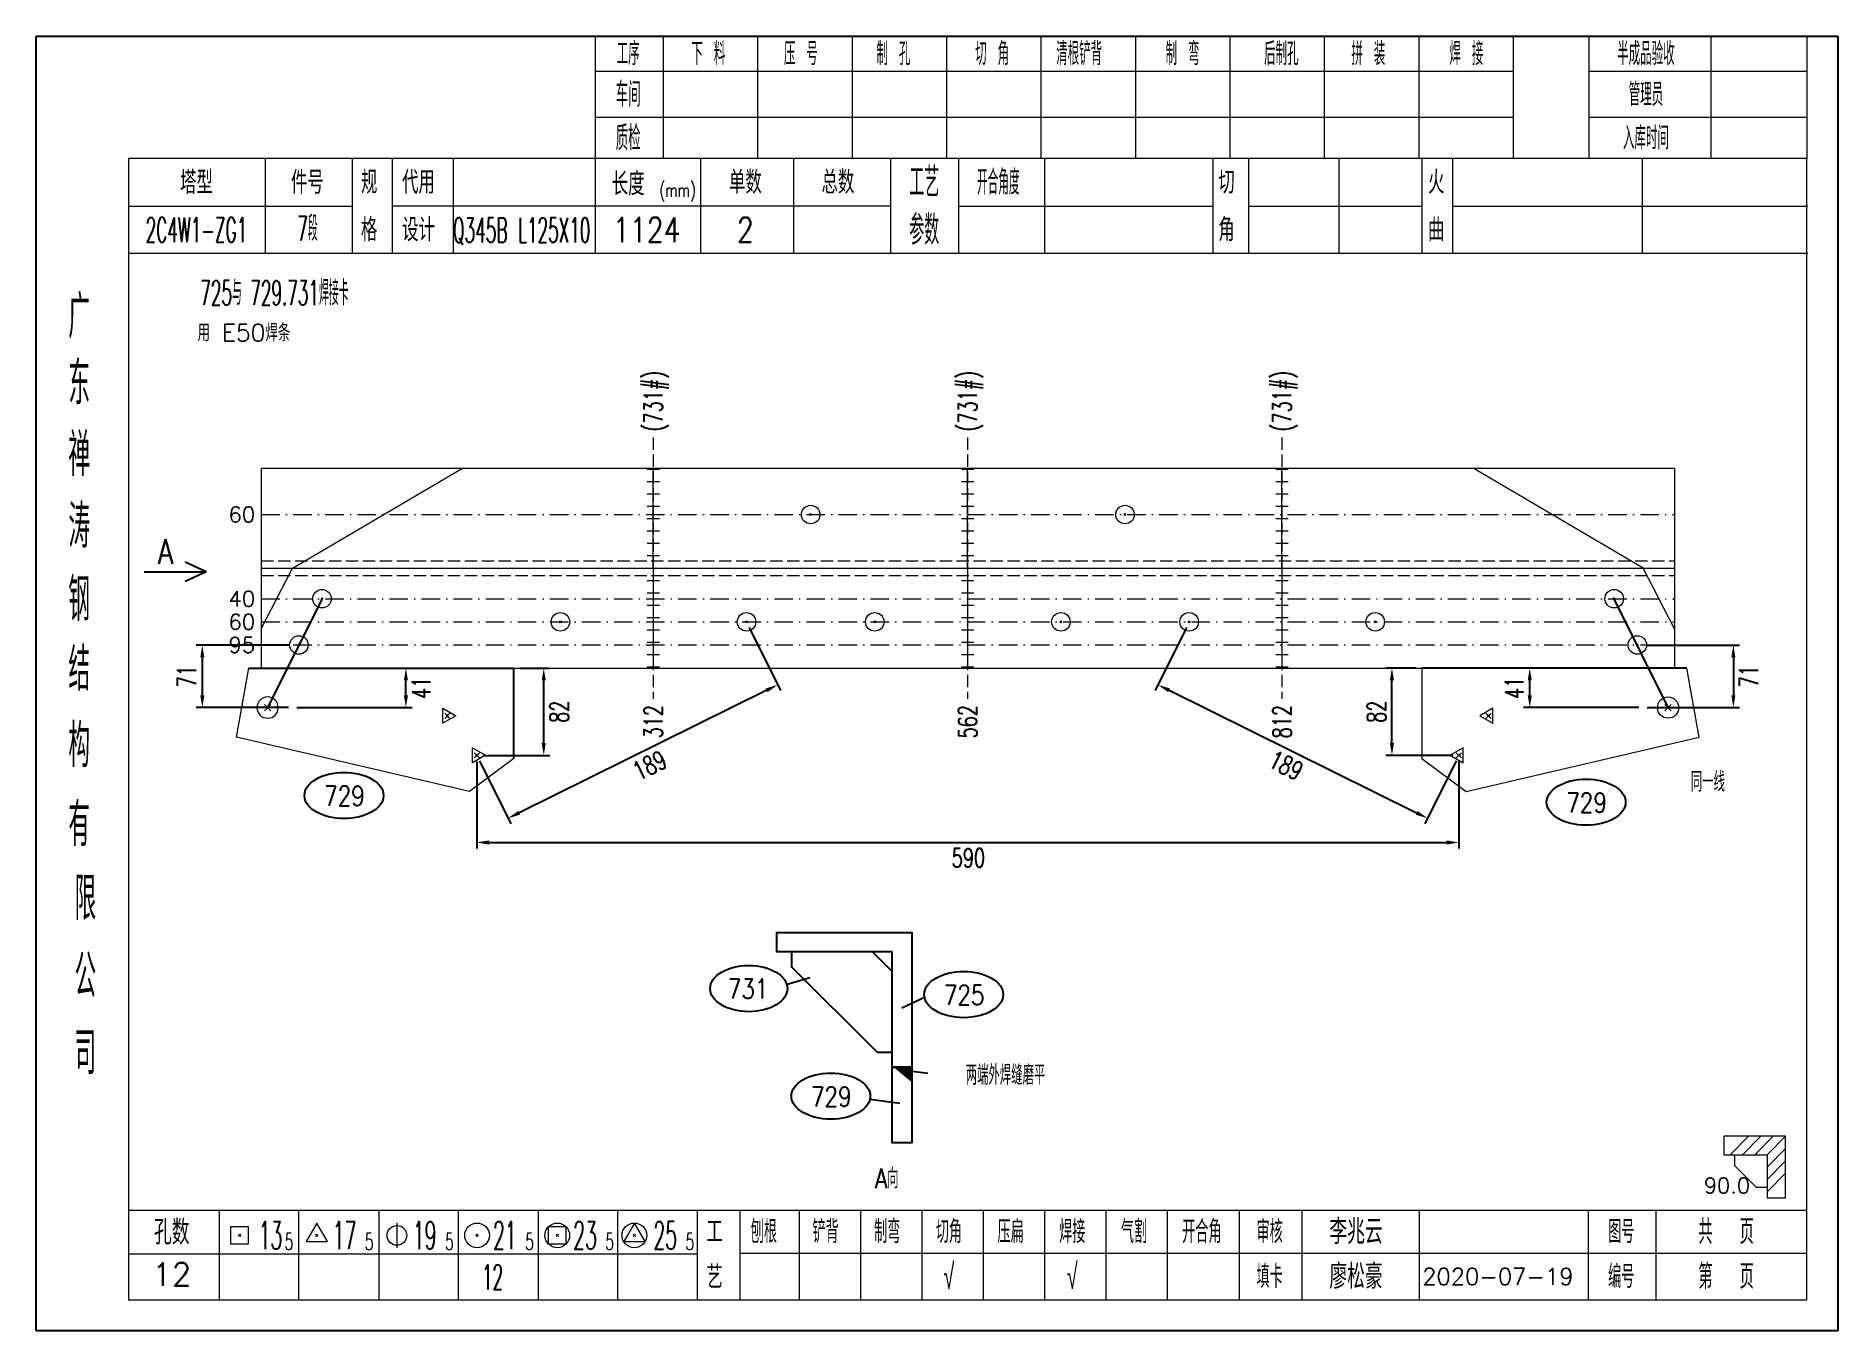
# Model space of a CAD drawing. Extents: x 154981 to 165753, y -86801 to -82885.
# Drawn here: x 164193.4 to 164485.5, y -83126.7 to -82916.7 of the extents above; entities that cross this region are included whole.
import ezdxf
from ezdxf.enums import TextEntityAlignment as Align

# ---------------------------------------------------------------- set-up
doc = ezdxf.new("R2010")
doc.units = 0
doc.header["$MEASUREMENT"] = 0
doc.linetypes.add('一点画线', pattern=[5.2, 3, -1, 0.2, -1])
doc.linetypes.add('虚线', pattern=[2.75, 2, -0.75])
doc.layers.get('0').update_dxf_attribs({"linetype": 'CONTINUOUS', "lineweight": 25})
doc.layers.get('Defpoints').update_dxf_attribs({"linetype": 'CONTINUOUS'})
for name, color, linetype, lineweight in [('1', 7, 'CONTINUOUS', 25), ('2', 7, 'CONTINUOUS', 25), ('4', 7, 'CONTINUOUS', 25), ('5', 7, 'CONTINUOUS', 25)]:
    doc.layers.add(name, color=color, linetype=linetype, lineweight=lineweight)
doc.styles.add('DimFont', font='simplex.shx', dxfattribs={"width": 0.8, "bigfont": 'gbhzfs.shx'})
doc.styles.get("Standard").update_dxf_attribs({"font": 'simplex.shx', "width": 0.7, "height": 3, "bigfont": 'gbhzfs.shx'})
doc.dimstyles.new('DHDxfDimStyleOpen30', dxfattribs={"dimtxt": 2.5, "dimasz": 2.5, "dimexe": 1.25, "dimexo": 0.625, "dimtad": 2, "dimtxsty": 'DimFont', "dimblk": 'OPEN30', "dimblk1": 'OPEN30', "dimblk2": 'OPEN30', "dimcen": 2.5, "dimadec": 0, "dimazin": 0, "dimtfac": 1, "dimtmove": 0, "dimatfit": 3, "dimfxl": 0, "dimarcsym": 0})

msp = doc.modelspace()

# ---------------------------------------------------------------- texts
at = {"color": 7, "linetype": 'Continuous', "lineweight": 13}
for s, p in [('60', (164228.86666, -82994.28532)), ('40', (164228.86666, -83007.93532)), ('60', (164228.86666, -83011.68532)), ('95', (164228.86666, -83015.43532))]:
    msp.add_text(s, height=2.5, dxfattribs=at).set_placement(p, align=Align.MIDDLE_RIGHT)
at = {"layer": '2', "color": 6, "linetype": 'Continuous', "lineweight": 13}
msp.add_text('用 E50焊条', height=2.8, dxfattribs=at).set_placement((164227.07561, -82964.79718), align=Align.MIDDLE_CENTER)
at = {"layer": '2', "color": 7, "linetype": 'Continuous', "lineweight": 13, "width": 0.7}
for p in [(164293.43536, -82980.78532), (164344.39844, -82980.78532), (164395.36152, -82980.78532)]:
    msp.add_text('(731#)', height=3, rotation=90, dxfattribs=at).set_placement(p, align=Align.MIDDLE_LEFT)
for s, p in [('312', (164293.43536, -83025.18532)), ('562', (164344.39844, -83025.18532)), ('812', (164395.36152, -83025.18532))]:
    msp.add_text(s, height=3, rotation=90, dxfattribs=at).set_placement(p, align=Align.MIDDLE_RIGHT)
at = {"layer": '2', "color": 7, "linetype": 'Continuous', "lineweight": 13}
msp.add_text('90.0', height=2.5, dxfattribs=at).set_placement((164471.24666, -83105.08283), align=Align.BOTTOM_RIGHT)
at = {"layer": '4', "color": 1, "linetype": 'Continuous', "lineweight": 25}
for s, height, width, p in [('工序', 3.7, 0.7, (164289.36666, -82919.56733)), ('下 料', 3.7, 0.7, (164302.36666, -82919.56733)), ('压 号', 3.7, 0.7, (164317.36666, -82919.56733)), ('制 孔', 3.7, 0.7, (164332.36666, -82919.56733)), ('切 角', 3.7, 0.7, (164348.36666, -82919.56733)), ('清根铲背 ', 3.7, 0.7, (164363.36666, -82919.56733)), (' 制 弯', 3.7, 0.7, (164378.36666, -82919.56733)), (' 后制孔', 3.7, 0.7, (164394.36666, -82919.56733)), ('拼 装', 3.7, 0.7, (164409.36666, -82919.56733)), (' 焊 接', 3.7, 0.7, (164424.36666, -82919.56733)), ('半成品验收', 3.7, 0.7, (164454.36666, -82919.56733)), ('车间', 4, 0.7, (164289.36666, -82926.16733)), ('管理员', 3.7, 0.7, (164454.36666, -82926.16733)), ('质检', 4, 0.7, (164289.36666, -82933.22733)), ('入库时间', 3.7, 0.7, (164454.36666, -82933.22733)), ('工艺', 4.8, 0.7, (164337.36666, -82940.40733)), ('开合角度', 4, 0.6, (164349.36666, -82940.40733)), ('(mm)', 2.24, 0.7, (164297.36666, -82941.66733)), ('2C4W1-ZG1', 4, 0.5, (164219.36666, -82948.14733)), ('7段', 4, 0.5, (164237.36666, -82947.89733)), ('Q345B', 4, 0.5, (164265.36666, -82948.16733)), ('L125X10', 4, 0.5, (164277.36666, -82948.16733)), ('1124', 4, 0.8, (164292.36666, -82948.11733)), ('2', 4, 0.8, (164308.36666, -82948.11733)), ('参数', 4.8, 0.7, (164337.36666, -82948.11733)), ('广', 6.96, 0.7, (164200.36666, -82962.19733)), ('东', 6.96, 0.7, (164200.36666, -82972.98733)), ('禅', 6.96, 0.7, (164200.36666, -82984.57733)), ('涛', 6.96, 0.7, (164200.36666, -82996.17733)), ('钢', 6.96, 0.7, (164200.36666, -83008.06733)), ('结', 6.96, 0.7, (164200.36666, -83019.37733)), ('构', 6.96, 0.7, (164200.36666, -83031.75733)), ('有', 6.96, 0.7, (164200.36666, -83044.56733)), ('限', 6.96, 0.7, (164201.36666, -83056.56733)), ('公', 6.96, 0.7, (164201.36666, -83069.10733)), ('司', 6.96, 0.7, (164201.36666, -83081.58733)), ('13', 4.47, 0.5, (164231.36666, -83111.16733)), ('5', 2.68, 0.6, (164234.36666, -83112.16733)), ('17', 4.47, 0.5, (164243.36666, -83111.16733)), ('5', 2.68, 0.6, (164247.36666, -83112.16733)), ('19', 4.47, 0.5, (164256.36666, -83111.16733)), ('5', 2.68, 0.6, (164260.36666, -83112.16733)), ('21', 4.47, 0.5, (164269.36666, -83111.16733)), ('5', 2.68, 0.6, (164273.36666, -83112.16733)), ('23', 4.47, 0.5, (164282.36666, -83111.16733)), ('5', 2.68, 0.6, (164286.36666, -83112.16733)), ('25', 4.47, 0.5, (164295.36666, -83111.16733)), ('5', 2.68, 0.6, (164299.36666, -83112.16733)), ('刨根', 3.7, 0.8, (164311.36666, -83110.56733)), ('铲背', 3.7, 0.8, (164321.36666, -83110.56733)), ('制弯', 3.7, 0.8, (164331.36666, -83110.56733)), ('切角', 3.7, 0.8, (164341.36666, -83110.56733)), ('压扁', 3.7, 0.8, (164351.36666, -83110.56733)), ('焊接', 3.7, 0.8, (164361.36666, -83110.56733)), ('气割', 3.7, 0.8, (164371.36666, -83110.56733)), ('开合角', 3.7, 0.8, (164382.36666, -83110.56733)), ('审核', 3.7, 0.8, (164393.36666, -83110.56733)), ('图号', 3.7, 0.8, (164450.36666, -83110.56733)), ('共  页', 4, 0.8, (164467.36666, -83110.56733)), ('12', 4, 0.5, (164267.36666, -83117.91733)), ('√', 4, 0.6, (164341.36666, -83117.83733)), ('√', 4, 0.6, (164361.36666, -83117.83733)), ('填卡', 3.7, 0.8, (164393.36666, -83117.83733)), ('编号', 3.7, 0.8, (164450.36666, -83117.83733)), ('第  页', 4, 0.8, (164467.36666, -83117.83733))]:
    msp.add_text(s, height=height, dxfattribs=dict(at, width=width)).set_placement(p, align=Align.MIDDLE_CENTER)
for s, height, p in [('塔型', 3.7, (164219.36666, -82940.43733)), ('件号', 3.7, (164237.36666, -82940.43733)), ('规', 3.7, (164247.36666, -82940.40733)), ('代用', 3.7, (164255.36666, -82940.40733)), ('长度', 3.7, (164289.36666, -82940.66733)), ('单数', 3.7, (164308.36666, -82940.40733)), ('总数', 3.7, (164323.36666, -82940.40733)), ('切', 3.7, (164386.36666, -82940.40733)), ('火', 3.7, (164420.36666, -82940.40733)), ('格', 3.7, (164247.36666, -82948.11733)), ('设计', 3.7, (164255.36666, -82948.11733)), ('角', 3.7, (164386.36666, -82948.11733)), ('曲', 3.7, (164420.36666, -82948.11733)), ('孔数', 4, (164215.36666, -83110.64733)), ('工', 3.7, (164303.36666, -83110.56733)), ('李兆云', 4, (164407.36666, -83110.56733)), ('12', 3.7, (164215.36666, -83117.47733)), ('艺', 3.7, (164303.36666, -83117.91733)), ('廖松豪', 4, (164407.36666, -83117.83733)), ('2020-07-19', 2.7, (164430.36666, -83117.83733))]:
    msp.add_text(s, height=height, dxfattribs=at).set_placement(p, align=Align.MIDDLE_CENTER)
at = {"layer": '4', "color": 3, "linetype": 'Continuous', "lineweight": 25, "width": 0.5}
msp.add_text('725与 729.731焊接卡', height=4, dxfattribs=at).set_placement((164232.01518, -82958.33729), align=Align.MIDDLE_CENTER)
at = {"layer": '4', "color": 6, "linetype": 'Continuous', "lineweight": 25, "width": 0.8}
for s, height, p in [('A', 4, (164214.37936, -83000.26391)), ('同一线', 3.2, (164464.40424, -83037.6169)), ('729', 3.2, (164243.36328, -83039.90162)), ('729', 3.2, (164444.74244, -83040.98741)), ('731', 3.2, (164308.80729, -83071.18211)), ('725', 3.2, (164343.83045, -83072.18366)), ('两端外焊缝磨平', 3.2, (164350.54465, -83085.16095)), ('729', 3.2, (164322.28973, -83088.65628)), ('A向', 3.2, (164331.28582, -83101.9391))]:
    msp.add_text(s, height=height, dxfattribs=at).set_placement(p, align=Align.MIDDLE_CENTER)

# ---------------------------------------------------------------- blocks, each defined once
blk = doc.blocks.new('孔21.5')
at = {"layer": '5', "color": 7, "linetype": 'Continuous', "lineweight": 13}
for p, q in [((-0.1, -0.1), (0.1, 0.1)), ((0.1, -0.1), (-0.1, 0.1))]:
    blk.add_line(p, q, dxfattribs=at)
blk.add_circle((0, 0), 1, dxfattribs=at)
blk = doc.blocks.new('*D538')
at = {"color": 0, "linetype": 'Continuous', "lineweight": -2}
for p, q in [((164309, -83012.58), (164314.05, -83022.8)), ((164311.82, -83022.79), (164271.67, -83042.66)), ((164265.27, -83034.22), (164270.32, -83044.44))]:
    blk.add_line(p, q, dxfattribs=at)
at = {"color": 0, "linetype": 'Continuous'}
for points in [[(164311.67, -83022.49), (164311.96, -83023.09), (164313.61, -83021.9)], [(164271.52, -83042.36), (164271.82, -83042.96), (164269.88, -83043.54)]]:
    blk.add_solid(points, dxfattribs=at)
at = {"layer": 'Defpoints', "color": 0, "linetype": 'Continuous'}
for p in [(164308.55, -83011.69), (164264.82, -83033.33), (164269.88, -83043.54)]:
    blk.add_point(p, dxfattribs=at)
at = {"color": 6, "linetype": 'Continuous', "insert": (164292.85, -83034.96), "char_height": 3, "attachment_point": 5, "rotation": 26.331}
blk.add_mtext('\\A1;189', dxfattribs=at)
blk = doc.blocks.new('*D536')
at = {"color": 0, "linetype": 'Continuous', "lineweight": -2}
for p, q in [((164271.83, -83019.19), (164276.68, -83019.19)), ((164275.68, -83031.33), (164275.68, -83021.19)), ((164265.82, -83033.33), (164276.68, -83033.33))]:
    blk.add_line(p, q, dxfattribs=at)
at = {"color": 0, "linetype": 'Continuous'}
for points in [[(164275.34, -83021.19), (164276.01, -83021.19), (164275.68, -83019.19)], [(164275.34, -83031.33), (164276.01, -83031.33), (164275.68, -83033.33)]]:
    blk.add_solid(points, dxfattribs=at)
at = {"layer": 'Defpoints', "color": 0, "linetype": 'Continuous'}
for p in [(164270.83, -83019.19), (164275.68, -83019.19), (164264.82, -83033.33)]:
    blk.add_point(p, dxfattribs=at)
at = {"color": 6, "linetype": 'Continuous', "insert": (164278.18, -83026.26), "char_height": 3, "attachment_point": 5, "rotation": 90}
blk.add_mtext('\\A1;82', dxfattribs=at)
blk = doc.blocks.new('板孔17.5')
at = {"layer": '5', "color": 7, "linetype": 'Continuous', "lineweight": 13}
for p, q in [((0, 1), (-0.866, -0.5)), ((-0.3, -0.3), (0.3, 0.3)), ((0.3, -0.3), (-0.3, 0.3)), ((0.866, -0.5), (0, 1)), ((-0.866, -0.5), (0.866, -0.5))]:
    blk.add_line(p, q, dxfattribs=at)
at = {"layer": '5', "color": 7, "linetype": 'Continuous', "lineweight": 0}
blk.add_circle((0, 0), 0.1, dxfattribs=at)
blk = doc.blocks.new('*D535')
at = {"color": 0, "linetype": 'Continuous', "lineweight": -2}
for p, q in [((164264.82, -83034.33), (164264.82, -83048.46)), ((164424.04, -83034.33), (164424.04, -83048.46)), ((164266.82, -83047.46), (164422.04, -83047.46))]:
    blk.add_line(p, q, dxfattribs=at)
at = {"color": 0, "linetype": 'Continuous'}
for points in [[(164266.82, -83047.13), (164266.82, -83047.8), (164264.82, -83047.46)], [(164422.04, -83047.13), (164422.04, -83047.8), (164424.04, -83047.46)]]:
    blk.add_solid(points, dxfattribs=at)
at = {"layer": 'Defpoints', "color": 0, "linetype": 'Continuous'}
for p in [(164264.82, -83033.33), (164424.04, -83033.33), (164424.04, -83047.46)]:
    blk.add_point(p, dxfattribs=at)
at = {"color": 6, "linetype": 'Continuous', "insert": (164344.52, -83049.96), "char_height": 3, "attachment_point": 5}
blk.add_mtext('\\A1;590', dxfattribs=at)
blk = doc.blocks.new('*D534')
at = {"color": 0, "linetype": 'Continuous', "lineweight": -2}
for p, q in [((164251.35, -83019.19), (164254.33, -83019.19)), ((164253.33, -83023.59), (164253.33, -83021.19)), ((164235.67, -83025.59), (164254.33, -83025.59))]:
    blk.add_line(p, q, dxfattribs=at)
at = {"color": 0, "linetype": 'Continuous'}
for points in [[(164253, -83021.19), (164253.66, -83021.19), (164253.33, -83019.19)], [(164253, -83023.59), (164253.66, -83023.59), (164253.33, -83025.59)]]:
    blk.add_solid(points, dxfattribs=at)
at = {"layer": 'Defpoints', "color": 0, "linetype": 'Continuous'}
for p in [(164250.35, -83019.19), (164253.33, -83019.19), (164234.67, -83025.59)]:
    blk.add_point(p, dxfattribs=at)
at = {"color": 6, "linetype": 'Continuous', "insert": (164255.83, -83022.39), "char_height": 3, "attachment_point": 5, "rotation": 90}
blk.add_mtext('\\A1;41', dxfattribs=at)
blk = doc.blocks.new('*D537')
at = {"color": 0, "linetype": 'Continuous', "lineweight": -2}
for p, q in [((164234.32, -83015.44), (164219.32, -83015.44)), ((164220.32, -83017.44), (164220.32, -83023.59)), ((164234.32, -83025.59), (164219.32, -83025.59))]:
    blk.add_line(p, q, dxfattribs=at)
at = {"color": 0, "linetype": 'Continuous'}
for points in [[(164219.99, -83017.44), (164220.66, -83017.44), (164220.32, -83015.44)], [(164219.99, -83023.59), (164220.66, -83023.59), (164220.32, -83025.59)]]:
    blk.add_solid(points, dxfattribs=at)
at = {"layer": 'Defpoints', "color": 0, "linetype": 'Continuous'}
for p in [(164235.32, -83015.44), (164220.32, -83025.59), (164235.32, -83025.59)]:
    blk.add_point(p, dxfattribs=at)
at = {"color": 6, "linetype": 'Continuous', "insert": (164217.82, -83020.51), "char_height": 3, "attachment_point": 5, "rotation": 90}
blk.add_mtext('\\A1;71', dxfattribs=at)
blk = doc.blocks.new('*D542')
at = {"color": 0, "linetype": 'Continuous', "lineweight": -2}
for p, q in [((164454.54, -83015.44), (164469.54, -83015.44)), ((164468.54, -83017.44), (164468.54, -83023.59)), ((164454.54, -83025.59), (164469.54, -83025.59))]:
    blk.add_line(p, q, dxfattribs=at)
at = {"color": 0, "linetype": 'Continuous'}
for points in [[(164468.21, -83017.44), (164468.87, -83017.44), (164468.54, -83015.44)], [(164468.21, -83023.59), (164468.87, -83023.59), (164468.54, -83025.59)]]:
    blk.add_solid(points, dxfattribs=at)
at = {"layer": 'Defpoints', "color": 0, "linetype": 'Continuous'}
for p in [(164453.54, -83015.44), (164453.54, -83025.59), (164468.54, -83025.59)]:
    blk.add_point(p, dxfattribs=at)
at = {"color": 6, "linetype": 'Continuous', "insert": (164471.04, -83020.51), "char_height": 3, "attachment_point": 5, "rotation": 90}
blk.add_mtext('\\A1;71', dxfattribs=at)
blk = doc.blocks.new('*D541')
at = {"color": 0, "linetype": 'Continuous', "lineweight": -2}
for p, q in [((164417.04, -83019.19), (164412.19, -83019.19)), ((164413.19, -83031.33), (164413.19, -83021.19)), ((164423.04, -83033.33), (164412.19, -83033.33))]:
    blk.add_line(p, q, dxfattribs=at)
at = {"color": 0, "linetype": 'Continuous'}
for points in [[(164412.85, -83021.19), (164413.52, -83021.19), (164413.19, -83019.19)], [(164412.85, -83031.33), (164413.52, -83031.33), (164413.19, -83033.33)]]:
    blk.add_solid(points, dxfattribs=at)
at = {"layer": 'Defpoints', "color": 0, "linetype": 'Continuous'}
for p in [(164413.19, -83019.19), (164418.04, -83019.19), (164424.04, -83033.33)]:
    blk.add_point(p, dxfattribs=at)
at = {"color": 6, "linetype": 'Continuous', "insert": (164410.69, -83026.26), "char_height": 3, "attachment_point": 5, "rotation": 90}
blk.add_mtext('\\A1;82', dxfattribs=at)
blk = doc.blocks.new('*D540')
at = {"color": 0, "linetype": 'Continuous', "lineweight": -2}
for p, q in [((164379.87, -83012.58), (164374.81, -83022.8)), ((164377.05, -83022.79), (164417.19, -83042.66)), ((164423.6, -83034.22), (164418.54, -83044.44))]:
    blk.add_line(p, q, dxfattribs=at)
at = {"color": 0, "linetype": 'Continuous'}
for points in [[(164377.19, -83022.49), (164376.9, -83023.09), (164375.25, -83021.9)], [(164417.34, -83042.36), (164417.05, -83042.96), (164418.99, -83043.54)]]:
    blk.add_solid(points, dxfattribs=at)
at = {"layer": 'Defpoints', "color": 0, "linetype": 'Continuous'}
for p in [(164380.31, -83011.69), (164424.04, -83033.33), (164418.99, -83043.54)]:
    blk.add_point(p, dxfattribs=at)
at = {"color": 6, "linetype": 'Continuous', "insert": (164396.01, -83034.96), "char_height": 3, "attachment_point": 5, "rotation": 333.669}
blk.add_mtext('\\A1;189', dxfattribs=at)
blk = doc.blocks.new('*D539')
at = {"color": 0, "linetype": 'Continuous', "lineweight": -2}
for p, q in [((164437.52, -83019.19), (164434.53, -83019.19)), ((164435.53, -83023.59), (164435.53, -83021.19)), ((164453.2, -83025.59), (164434.53, -83025.59))]:
    blk.add_line(p, q, dxfattribs=at)
at = {"color": 0, "linetype": 'Continuous'}
for points in [[(164435.2, -83021.19), (164435.87, -83021.19), (164435.53, -83019.19)], [(164435.2, -83023.59), (164435.87, -83023.59), (164435.53, -83025.59)]]:
    blk.add_solid(points, dxfattribs=at)
at = {"layer": 'Defpoints', "color": 0, "linetype": 'Continuous'}
for p in [(164435.53, -83019.19), (164438.52, -83019.19), (164454.2, -83025.59)]:
    blk.add_point(p, dxfattribs=at)
at = {"color": 6, "linetype": 'Continuous', "insert": (164433.03, -83022.39), "char_height": 3, "attachment_point": 5, "rotation": 90}
blk.add_mtext('\\A1;41', dxfattribs=at)
blk = doc.blocks.new('板孔21.5')
at = {"layer": '5', "color": 7, "linetype": 'Continuous', "lineweight": 13}
for p, q in [((-0.3, -0.3), (0.3, 0.3)), ((0.3, -0.3), (-0.3, 0.3))]:
    blk.add_line(p, q, dxfattribs=at)
blk.add_circle((0, 0), 1, dxfattribs=at)
blk = doc.blocks.new('CTJGK')
at = {"color": 6, "linetype": 'Continuous'}
for p, q in [((0, 209.97), (292.13, 209.97)), ((0, 0), (0, 209.97)), ((292.13, 209.97), (292.13, 0)), ((292.13, 0), (0, 0))]:
    blk.add_line(p, q, dxfattribs=at)

# ---------------------------------------------------------------- dimensions: what is measured, and where the dimension line sits
at = {"color": 3, "linetype": 'Continuous'}
for p1, p2, distance, text, picture, middle in [((164308.55366, -83011.68532), (164264.82184, -83033.32833), 11.39839, '189', '*D538', (164292.85245, -83034.96321)), ((164380.30967, -83011.68532), (164424.04149, -83033.32833), -11.39839, '189', '*D540', (164396.01088, -83034.96321)), ((164235.32214, -83015.43532), (164235.32214, -83025.58532), -15.00021, '71', '*D537', (164217.82193, -83020.51032)), ((164453.54119, -83015.43532), (164453.54119, -83025.58532), 15.00021, '71', '*D542', (164471.0414, -83020.51032))]:
    dim = msp.add_aligned_dim(p1=p1, p2=p2, distance=distance, text=text, dimstyle='DHDxfDimStyleOpen30', override={"dimtxt": 0.18, "dimasz": 2, "dimexe": 1, "dimexo": 1, "dimgap": 1, "dimtoh": 1, "dimdec": 4, "dimzin": 0, "dimdsep": 46, "dimtxsty": 'Standard', "dimcen": 0.09, "dimclrt": 6, "dimtdec": 4, "dimtofl": 0, "dimtolj": 1, "dimtzin": 0}, dxfattribs=at)
    dim.commit()
    dim.dimension.update_dxf_attribs({"geometry": picture, "text_midpoint": middle})
for base, p1, p2, text, picture, middle in [((164253.32877, -83019.18532), (164234.66666, -83025.58532), (164250.34666, -83019.18532), '41', '*D534', (164255.82877, -83022.38532)), ((164275.67703, -83019.18532), (164264.82184, -83033.32833), (164270.82666, -83019.18532), '82', '*D536', (164278.17703, -83026.25683)), ((164413.1863, -83019.18532), (164424.04149, -83033.32833), (164418.03666, -83019.18532), '82', '*D541', (164410.6863, -83026.25683)), ((164435.53456, -83019.18532), (164454.19666, -83025.58532), (164438.51666, -83019.18532), '41', '*D539', (164433.03456, -83022.38532))]:
    dim = msp.add_linear_dim(base=base, p1=p1, p2=p2, angle=90, text=text, dimstyle='DHDxfDimStyleOpen30', override={"dimtxt": 0.18, "dimasz": 2, "dimexe": 1, "dimexo": 1, "dimgap": 1, "dimtoh": 1, "dimdec": 4, "dimzin": 0, "dimdsep": 46, "dimtxsty": 'Standard', "dimcen": 0.09, "dimclrt": 6, "dimtdec": 4, "dimtofl": 0, "dimtolj": 1, "dimtzin": 0}, dxfattribs=at)
    dim.commit()
    dim.dimension.update_dxf_attribs({"geometry": picture, "text_midpoint": middle})
dim = msp.add_linear_dim(base=(164424.04149, -83047.46411), p1=(164264.82184, -83033.32833), p2=(164424.04149, -83033.32833), angle=0, text='590', dimstyle='DHDxfDimStyleOpen30', override={"dimtxt": 0.18, "dimasz": 2, "dimexe": 1, "dimexo": 1, "dimgap": 1, "dimtoh": 1, "dimdec": 4, "dimzin": 0, "dimdsep": 46, "dimtxsty": 'Standard', "dimcen": 0.09, "dimclrt": 6, "dimtdec": 4, "dimtofl": 0, "dimtolj": 1, "dimtzin": 0}, dxfattribs=at)
dim.commit()
dim.dimension.update_dxf_attribs({"geometry": '*D535', "text_midpoint": (164344.52369, -83047.46411), "dimtype": 161})

# ---------------------------------------------------------------- hatches: boundary and pattern name
at = {"linetype": 'Continuous'}
h = msp.add_hatch(dxfattribs=at)
h.set_pattern_fill('ANSI31', color=3, style=0)
h.set_pattern_definition([(135, (219863.97649, -60514.81953), (0.08838834765, 0.08838834765), [])])
h.paths.add_polyline_path([(164332.58637, -83083.91565), (164335.32578, -83086.17172), (164335.32578, -83083.91565)])

# ---------------------------------------------------------------- linework, layer by layer
at = {"color": 7, "linetype": 'Continuous', "lineweight": 18}
for p, q in [((164229.86666, -82986.78532), (164458.99666, -82986.78532)), ((164229.86666, -82986.78532), (164229.86666, -83019.18532)), ((164458.99666, -82986.78532), (164458.99666, -83019.18532)), ((164229.86666, -83002.98532), (164458.99666, -83002.98532))]:
    msp.add_line(p, q, dxfattribs=at)
at = {"color": 7, "linetype": 'Continuous', "lineweight": 13}
for p, q in [((164234.96297, -83002.98532), (164262.48303, -82986.78532)), ((164453.90036, -83002.98532), (164426.38029, -82986.78532)), ((164229.86666, -83012.83492), (164234.96297, -83002.98532)), ((164458.99666, -83012.83492), (164453.90036, -83002.98532))]:
    msp.add_line(p, q, dxfattribs=at)
at = {"color": 1, "linetype": '一点画线', "lineweight": 13}
for p, q in [((164229.86666, -82994.28532), (164458.99666, -82994.28532)), ((164229.86666, -83007.93532), (164458.99666, -83007.93532)), ((164229.86666, -83011.68532), (164458.99666, -83011.68532)), ((164229.86666, -83015.43532), (164458.99666, -83015.43532))]:
    msp.add_line(p, q, dxfattribs=at)
at = {"color": 3, "linetype": 'Continuous'}
for p, q in [((164220.97228, -83003.57959), (164217.51866, -83002.02528)), ((164210.89343, -83003.57959), (164220.97228, -83003.57959)), ((164220.97228, -83003.57959), (164217.51866, -83005.13391)), ((164239.73223, -83007.93532), (164230.90723, -83025.58532)), ((164457.9561, -83025.58532), (164449.21175, -83007.93532)), ((164227.88583, -83019.18532), (164270.8045, -83019.18532)), ((164270.8045, -83033.85274), (164270.8045, -83019.18532)), ((164460.9775, -83019.18532), (164418.05883, -83019.18532)), ((164315.14252, -83070.46004), (164318.82338, -83069.34053)), ((164333.7328, -83074.25123), (164337.40493, -83072.54983)), ((164332.58637, -83083.91565), (164335.32578, -83086.17172)), ((164335.02565, -83084.48262), (164337.95519, -83084.85994)), ((164328.51716, -83089.10656), (164333.4122, -83089.7493))]:
    msp.add_line(p, q, dxfattribs=at)
at = {"color": 6, "linetype": '虚线', "lineweight": 18}
for p, q in [((164229.86666, -83001.78532), (164458.99666, -83001.78532)), ((164229.86666, -83004.18532), (164458.99666, -83004.18532))]:
    msp.add_line(p, q, dxfattribs=at)
at = {"color": 6, "linetype": 'Continuous'}
for p, q in [((164315.84623, -83065.20073), (164315.84623, -83067.60073)), ((164332.16114, -83068.40073), (164328.96114, -83065.20073)), ((164329.76114, -83081.51565), (164315.84623, -83067.60073)), ((164332.16114, -83081.51565), (164329.76114, -83081.51565))]:
    msp.add_line(p, q, dxfattribs=at)
at = {"color": 3, "linetype": 'Continuous'}
for points in [[(164332.16114, -83065.20073), (164313.44623, -83065.20073), (164313.44623, -83062.0361), (164335.32578, -83062.0361), (164335.32578, -83065.20073)], [(164332.16114, -83062.0361), (164335.32578, -83062.0361), (164335.32578, -83083.91565), (164332.16114, -83083.91565), (164332.16114, -83065.20073)]]:
    msp.add_lwpolyline(points, dxfattribs=at)
msp.add_lwpolyline([(164332.16114, -83083.91565), (164335.32578, -83083.91565), (164335.32578, -83096.1445), (164332.16114, -83096.1445)], close=True, dxfattribs=at)
for centre, major_axis, ratio in [((164243.29252, -83039.83901), (-6.40191, 0), 0.58531875), ((164444.67168, -83040.9248), (-6.40191, 0), 0.58531875), ((164308.91627, -83071.14944), (-6.25704, 0), 0.598870525), ((164343.75969, -83072.12104), (-6.40191, 0), 0.58531875), ((164322.21898, -83088.59367), (-6.40191, 0), 0.58531875)]:
    msp.add_ellipse(centre, major_axis=major_axis, ratio=ratio, dxfattribs=at)
at = {"layer": '1', "color": 7, "linetype": 'Continuous', "lineweight": 18}
for p, q in [((164225.88627, -83030.38532), (164227.88583, -83019.18532)), ((164229.86666, -83019.18532), (164458.99666, -83019.18532)), ((164418.03666, -83019.18532), (164418.05883, -83033.85274)), ((164462.97706, -83030.38532), (164460.9775, -83019.18532)), ((164263.62569, -83039.21387), (164225.88627, -83030.38532)), ((164425.23764, -83039.21387), (164462.97706, -83030.38532)), ((164270.8045, -83033.85274), (164263.62569, -83039.21387)), ((164418.05883, -83033.85274), (164425.23764, -83039.21387))]:
    msp.add_line(p, q, dxfattribs=at)
at = {"layer": '2', "color": 216, "linetype": '虚线', "lineweight": 13}
for p, q in [((164293.43536, -82981.78532), (164293.43536, -83024.18532)), ((164344.39844, -82981.78532), (164344.39844, -83024.18532)), ((164395.36152, -82981.78532), (164395.36152, -83024.18532))]:
    msp.add_line(p, q, dxfattribs=at)
at = {"layer": '2', "color": 7, "linetype": 'Continuous', "lineweight": 13}
for p, q in [((164294.43536, -82986.98532), (164292.43536, -82986.98532)), ((164293.43536, -83002.98532), (164293.43536, -82986.78532)), ((164345.39844, -82986.98532), (164343.39844, -82986.98532)), ((164344.39844, -83002.98532), (164344.39844, -82986.78532)), ((164396.36152, -82986.98532), (164394.36152, -82986.98532)), ((164395.36152, -83002.98532), (164395.36152, -82986.78532)), ((164294.43536, -82988.98532), (164292.43536, -82988.98532)), ((164294.43536, -82990.98532), (164292.43536, -82990.98532)), ((164345.39844, -82988.98532), (164343.39844, -82988.98532)), ((164345.39844, -82990.98532), (164343.39844, -82990.98532)), ((164396.36152, -82988.98532), (164394.36152, -82988.98532)), ((164396.36152, -82990.98532), (164394.36152, -82990.98532)), ((164294.43536, -82992.98532), (164292.43536, -82992.98532)), ((164345.39844, -82992.98532), (164343.39844, -82992.98532)), ((164396.36152, -82992.98532), (164394.36152, -82992.98532)), ((164294.43536, -82994.98532), (164292.43536, -82994.98532)), ((164294.43536, -82996.98532), (164292.43536, -82996.98532)), ((164345.39844, -82994.98532), (164343.39844, -82994.98532)), ((164345.39844, -82996.98532), (164343.39844, -82996.98532)), ((164396.36152, -82994.98532), (164394.36152, -82994.98532)), ((164396.36152, -82996.98532), (164394.36152, -82996.98532)), ((164294.43536, -82998.98532), (164292.43536, -82998.98532)), ((164345.39844, -82998.98532), (164343.39844, -82998.98532)), ((164396.36152, -82998.98532), (164394.36152, -82998.98532)), ((164294.43536, -83000.98532), (164292.43536, -83000.98532)), ((164345.39844, -83000.98532), (164343.39844, -83000.98532)), ((164396.36152, -83000.98532), (164394.36152, -83000.98532)), ((164292.43536, -83004.98532), (164294.43536, -83004.98532)), ((164293.43536, -83002.98532), (164293.43536, -83019.18532)), ((164343.39844, -83004.98532), (164345.39844, -83004.98532)), ((164344.39844, -83002.98532), (164344.39844, -83019.18532)), ((164394.36152, -83004.98532), (164396.36152, -83004.98532)), ((164395.36152, -83002.98532), (164395.36152, -83019.18532)), ((164292.43536, -83006.98532), (164294.43536, -83006.98532)), ((164343.39844, -83006.98532), (164345.39844, -83006.98532)), ((164394.36152, -83006.98532), (164396.36152, -83006.98532)), ((164292.43536, -83008.98532), (164294.43536, -83008.98532)), ((164292.43536, -83010.98532), (164294.43536, -83010.98532)), ((164343.39844, -83008.98532), (164345.39844, -83008.98532)), ((164343.39844, -83010.98532), (164345.39844, -83010.98532)), ((164394.36152, -83008.98532), (164396.36152, -83008.98532)), ((164394.36152, -83010.98532), (164396.36152, -83010.98532)), ((164292.43536, -83012.98532), (164294.43536, -83012.98532)), ((164343.39844, -83012.98532), (164345.39844, -83012.98532)), ((164394.36152, -83012.98532), (164396.36152, -83012.98532)), ((164292.43536, -83014.98532), (164294.43536, -83014.98532)), ((164292.43536, -83016.98532), (164294.43536, -83016.98532)), ((164343.39844, -83014.98532), (164345.39844, -83014.98532)), ((164343.39844, -83016.98532), (164345.39844, -83016.98532)), ((164394.36152, -83014.98532), (164396.36152, -83014.98532)), ((164394.36152, -83016.98532), (164396.36152, -83016.98532)), ((164292.43536, -83018.98532), (164294.43536, -83018.98532)), ((164343.39844, -83018.98532), (164345.39844, -83018.98532)), ((164394.36152, -83018.98532), (164396.36152, -83018.98532)), ((164466.99666, -83095.08283), (164466.99666, -83098.08283)), ((164476.99666, -83095.08283), (164466.99666, -83095.08283)), ((164467.99666, -83098.08283), (164470.99666, -83095.08283)), ((164469.99666, -83098.08283), (164472.99666, -83095.08283)), ((164471.99666, -83098.08283), (164474.99666, -83095.08283)), ((164473.99666, -83098.08283), (164476.99666, -83095.08283)), ((164476.99666, -83105.08283), (164476.99666, -83095.08283)), ((164466.99666, -83098.08283), (164473.99666, -83098.08283)), ((164468.74666, -83098.08283), (164468.74666, -83099.83283)), ((164473.99666, -83100.08283), (164476.99666, -83097.08283)), ((164473.99666, -83098.08283), (164473.99666, -83105.08283)), ((164473.99666, -83102.08283), (164476.99666, -83099.08283)), ((164472.24666, -83103.33283), (164468.74666, -83099.83283)), ((164473.99666, -83104.08283), (164476.99666, -83101.08283)), ((164472.24666, -83103.33283), (164473.99666, -83103.33283)), ((164473.99666, -83105.08283), (164476.99666, -83105.08283))]:
    msp.add_line(p, q, dxfattribs=at)
at = {"layer": '4', "color": 1, "linetype": 'Continuous', "lineweight": 18}
for p, q in [((164485.49666, -82916.69733), (164193.36666, -82916.69733)), ((164193.36666, -82916.69733), (164193.36666, -83126.66733)), ((164283.99666, -82916.69733), (164283.99666, -82936.53733)), ((164295.02666, -82916.69733), (164295.02666, -82936.55733)), ((164310.33666, -82916.69733), (164310.33666, -82936.55733)), ((164325.65666, -82916.69733), (164325.65666, -82936.55733)), ((164340.96666, -82916.69733), (164340.96666, -82936.55733)), ((164356.27666, -82916.69733), (164356.27666, -82936.55733)), ((164371.58666, -82916.69733), (164371.58666, -82936.55733)), ((164386.90666, -82916.69733), (164386.90666, -82936.55733)), ((164402.21666, -82916.69733), (164402.21666, -82936.55733)), ((164417.52666, -82916.69733), (164417.52666, -82936.55733)), ((164432.83666, -82916.69733), (164432.83666, -82936.55733)), ((164432.83666, -82916.69733), (164432.83666, -82936.53733)), ((164445.11666, -82916.69733), (164445.11666, -82936.55733)), ((164464.86666, -82916.69733), (164464.86666, -82936.55733)), ((164480.44666, -82916.69733), (164480.44666, -82936.55733)), ((164485.49666, -82946.49733), (164485.49666, -82916.69733)), ((164432.83666, -82922.42733), (164283.99666, -82922.42733)), ((164480.44666, -82922.42733), (164445.11666, -82922.42733)), ((164432.83666, -82929.90733), (164283.99666, -82929.90733)), ((164480.44666, -82929.90733), (164445.11666, -82929.90733)), ((164480.44666, -82936.55733), (164208.37666, -82936.55733)), ((164208.37666, -82936.55733), (164208.37666, -83121.61733)), ((164230.49666, -82936.54733), (164230.49666, -82951.96733)), ((164244.64666, -82951.96733), (164244.64666, -82936.55733)), ((164251.14666, -82951.96733), (164251.14666, -82936.55733)), ((164261.01666, -82936.55733), (164261.01666, -82951.96733)), ((164283.99666, -82936.53733), (164283.99666, -82951.96733)), ((164301.11666, -82936.55733), (164301.11666, -82951.96733)), ((164316.16666, -82936.55733), (164316.16666, -82951.96733)), ((164331.86666, -82936.55733), (164331.86666, -82951.96733)), ((164342.92666, -82936.55733), (164342.92666, -82951.96733)), ((164356.87666, -82936.55733), (164356.87666, -82951.96733)), ((164384.17666, -82936.55733), (164384.17666, -82951.96733)), ((164389.93666, -82936.55733), (164389.93666, -82951.96733)), ((164404.55666, -82936.55733), (164404.55666, -82951.96733)), ((164418.01666, -82936.55733), (164418.01666, -82951.96733)), ((164423.00666, -82936.55733), (164423.00666, -82951.96733)), ((164453.74666, -82936.55733), (164453.74666, -82951.96733)), ((164480.44666, -83121.61733), (164480.44666, -82936.55733)), ((164244.64666, -82944.31733), (164208.37666, -82944.31733)), ((164331.86666, -82944.26733), (164251.14666, -82944.26733)), ((164342.92666, -82944.26733), (164384.17666, -82944.26733)), ((164389.93666, -82944.26733), (164418.01666, -82944.26733)), ((164423.00666, -82944.26733), (164480.62666, -82944.26733)), ((164485.49666, -83126.66733), (164485.49666, -82946.49733)), ((164480.62666, -82951.96733), (164208.37666, -82951.96733)), ((164208.37666, -83107.08733), (164480.44666, -83107.08733)), ((164223.06666, -83107.08733), (164223.06666, -83121.61733)), ((164235.99666, -83121.61733), (164235.99666, -83107.08733)), ((164248.92666, -83107.08733), (164248.92666, -83121.61733)), ((164261.84666, -83121.61733), (164261.84666, -83107.08733)), ((164274.77666, -83107.08733), (164274.77666, -83121.61733)), ((164287.70666, -83121.61733), (164287.70666, -83107.08733)), ((164300.62666, -83121.61733), (164300.62666, -83107.08733)), ((164307.49666, -83121.61733), (164307.49666, -83107.08733)), ((164317.15666, -83121.61733), (164317.15666, -83107.08733)), ((164327.09666, -83121.61733), (164327.09666, -83107.08733)), ((164337.03666, -83121.61733), (164337.03666, -83107.08733)), ((164346.98666, -83121.61733), (164346.98666, -83107.08733)), ((164356.92666, -83121.61733), (164356.92666, -83107.08733)), ((164366.86666, -83121.61733), (164366.86666, -83107.08733)), ((164376.81666, -83121.61733), (164376.81666, -83107.08733)), ((164388.45666, -83121.61733), (164388.45666, -83107.08733)), ((164398.60666, -83121.61733), (164398.60666, -83107.08733)), ((164417.66666, -83121.61733), (164417.66666, -83107.08733)), ((164445.04666, -83121.61733), (164445.04666, -83107.08733)), ((164456.00666, -83121.61733), (164456.00666, -83107.08733)), ((164300.62666, -83114.21733), (164208.37666, -83114.21733)), ((164307.45666, -83114.05733), (164480.44666, -83114.05733)), ((164208.37666, -83121.61733), (164480.44666, -83121.61733)), ((164193.36666, -83126.66733), (164485.49666, -83126.66733))]:
    msp.add_line(p, q, dxfattribs=at)
at = {"layer": '4', "color": 7, "linetype": 'Continuous', "lineweight": 13}
for p, q in [((164224.95266, -83109.75333), (164227.78066, -83109.75333)), ((164224.95266, -83112.58133), (164224.95266, -83109.75333)), ((164226.56666, -83111.36733), (164226.16666, -83110.96733)), ((164226.16666, -83111.36733), (164226.56666, -83110.96733)), ((164227.78066, -83109.75333), (164227.78066, -83112.58133)), ((164238.86666, -83109.16733), (164237.13466, -83112.16733)), ((164239.06666, -83111.36733), (164238.66666, -83110.96733)), ((164238.66666, -83111.36733), (164239.06666, -83110.96733)), ((164240.59866, -83112.16733), (164238.86666, -83109.16733)), ((164251.86666, -83109.16733), (164251.86666, -83113.16733)), ((164265.06666, -83111.36733), (164264.66666, -83110.96733)), ((164264.66666, -83111.36733), (164265.06666, -83110.96733)), ((164276.45266, -83109.75333), (164279.28066, -83109.75333)), ((164276.45266, -83112.58133), (164276.45266, -83109.75333)), ((164278.06666, -83111.36733), (164277.66666, -83110.96733)), ((164277.66666, -83111.36733), (164278.06666, -83110.96733)), ((164279.28066, -83109.75333), (164279.28066, -83112.58133)), ((164290.36666, -83109.16733), (164288.63466, -83112.16733)), ((164290.56666, -83111.36733), (164290.16666, -83110.96733)), ((164290.16666, -83111.36733), (164290.56666, -83110.96733)), ((164292.09866, -83112.16733), (164290.36666, -83109.16733)), ((164227.78066, -83112.58133), (164224.95266, -83112.58133)), ((164237.13466, -83112.16733), (164240.59866, -83112.16733)), ((164279.28066, -83112.58133), (164276.45266, -83112.58133)), ((164288.63466, -83112.16733), (164292.09866, -83112.16733))]:
    msp.add_line(p, q, dxfattribs=at)
for centre, radius in [((164251.86666, -83111.16733), 1.6), ((164264.86666, -83111.16733), 2), ((164277.86666, -83111.16733), 2), ((164290.36666, -83111.16733), 2)]:
    msp.add_circle(centre, radius, dxfattribs=at)
at = {"layer": '5', "color": 7, "linetype": 'Continuous', "lineweight": 18}
msp.add_line((164229.86666, -83019.18532), (164458.99666, -83019.18532), dxfattribs=at)

# ---------------------------------------------------------------- block references
at = {"color": 0, "linetype": 'Continuous'}
msp.add_blockref('CTJGK', (164193.36666, -83126.66733), dxfattribs=at)
at = {"color": 4, "linetype": 'Continuous', "lineweight": 9, "xscale": 1.5, "yscale": 1.5, "zscale": 1.5}
for p in [(164318.95013, -82994.28532), (164369.9132, -82994.28532)]:
    msp.add_blockref('孔21.5', p, dxfattribs=at)
at = {"layer": '1', "color": 4, "linetype": 'Continuous', "lineweight": 9, "xscale": 1.5, "yscale": 1.5, "zscale": 1.5}
for p in [(164239.73223, -83007.93532), (164449.21175, -83007.93532), (164278.38352, -83011.68532), (164308.55366, -83011.68532), (164329.34659, -83011.68532), (164359.51674, -83011.68532), (164380.30967, -83011.68532), (164410.47981, -83011.68532), (164235.98223, -83015.43532), (164452.96175, -83015.43532)]:
    msp.add_blockref('孔21.5', p, dxfattribs=at)
at = {"layer": '1', "color": 7, "linetype": 'Continuous', "lineweight": 13}
for name, p, xscale, yscale, zscale, rotation in [('板孔21.5', (164230.90723, -83025.58532), -1.720000000001164, 1.720000000001164, 1.72, 270), ('板孔17.5', (164260.03533, -83026.9184), -1.400000000008731, 1.400000000008731, 1.4, 270), ('板孔17.5', (164428.828, -83026.9184), 1.400000000008731, 1.400000000008731, 1.4, 90), ('板孔21.5', (164457.9561, -83025.58532), 1.720000000001164, 1.720000000001164, 1.72, 90), ('板孔17.5', (164264.82184, -83033.32833), -1.400000000008731, 1.400000000008731, 1.4, 270), ('板孔17.5', (164424.04149, -83033.32833), 1.400000000008731, 1.400000000008731, 1.4, 90)]:
    msp.add_blockref(name, p, dxfattribs=dict(at, xscale=xscale, yscale=yscale, zscale=zscale, rotation=rotation))

msp.set_redraw_order([(e.dxf.handle, doc.entitydb.next_handle()) for e in msp.query("TEXT MTEXT ATTDEF DIMENSION ARC_DIMENSION")])  # texts and dimensions are drawn at this point

doc.saveas('drawing.dxf')
